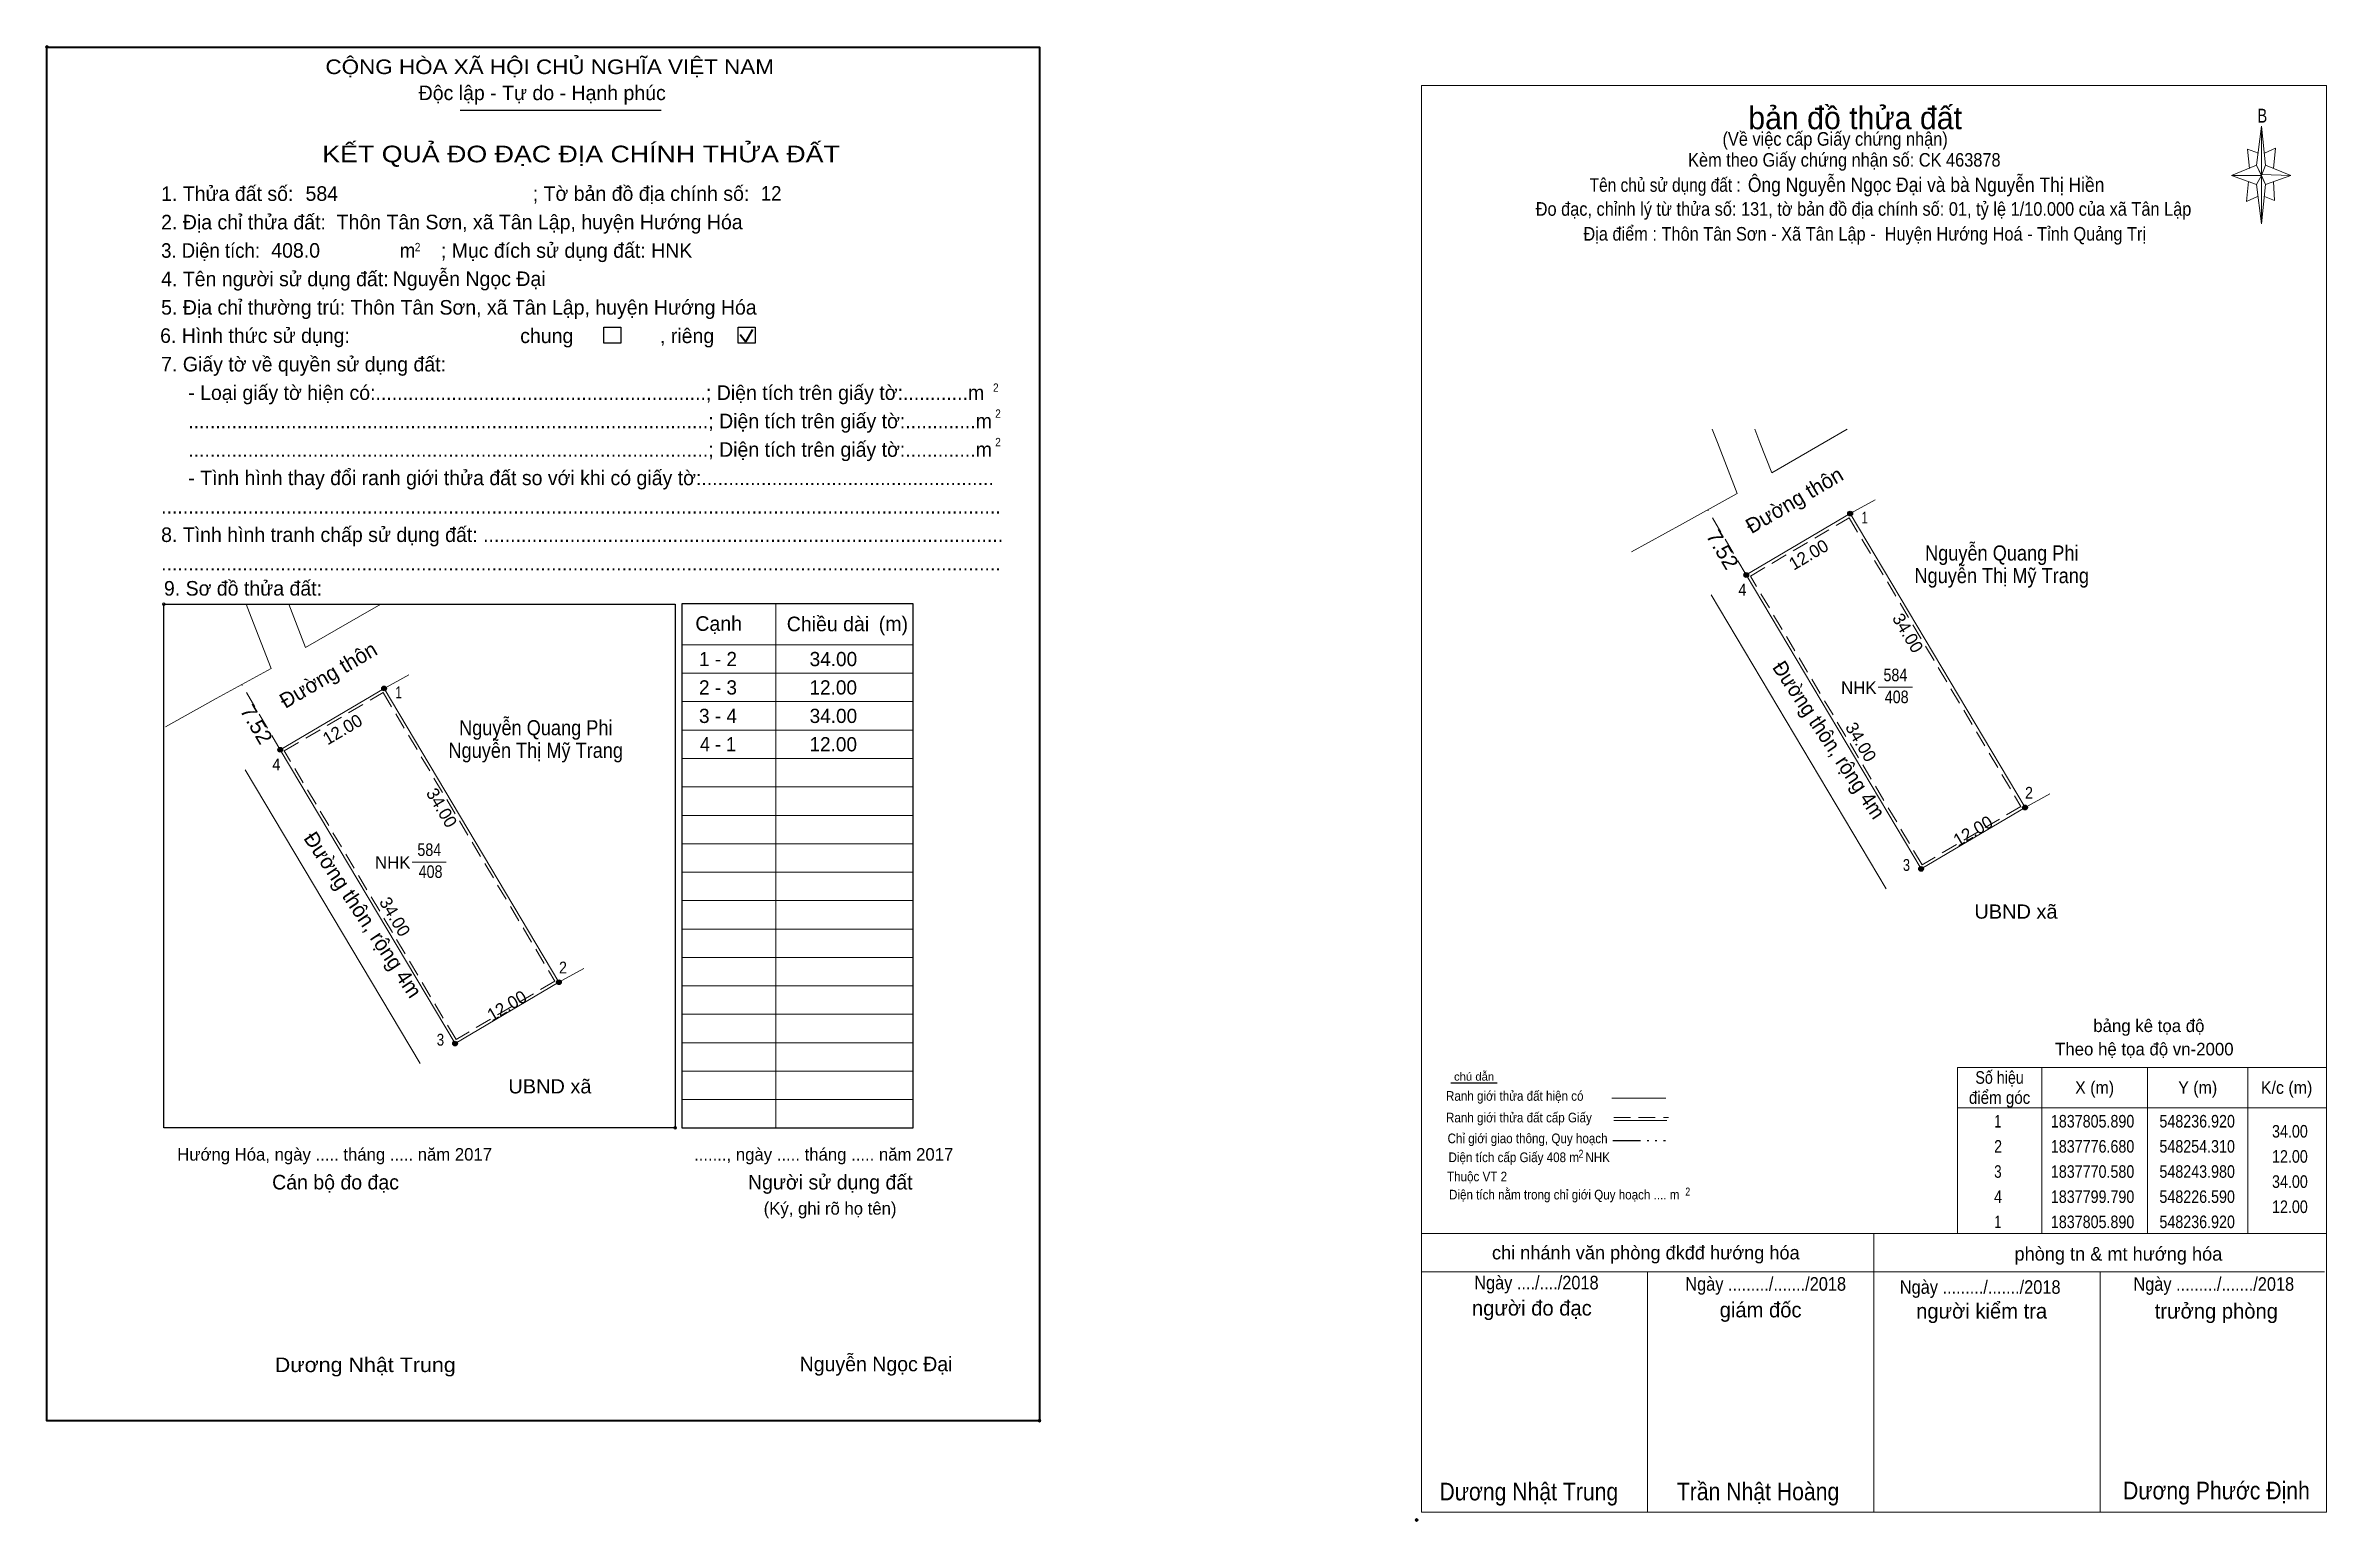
# Model space of a CAD drawing. Header units: metres. Extents: x 548121 to 548900, y 1837714 to 1837870.
# Drawn here: x 548203.3 to 548430.1, y 1837723.1 to 1837869.8 of the extents above; entities that cross this region are included whole.
import ezdxf
from ezdxf.enums import TextEntityAlignment as Align

# ---------------------------------------------------------------- set-up
doc = ezdxf.new("R2010")
doc.units = ezdxf.units.M
doc.header["$LTSCALE"] = 0.55
doc.header["$PDMODE"] = 32
doc.header["$PDSIZE"] = 0.275
doc.linetypes.add('DASH_DOUBLE_DOT', pattern=[9.2, 5, -1.2, 0.3, -1.2, 0.3, -1.2])
doc.linetypes.add('MEDIUM_DASHED', pattern=[4.5, 3, -1.5])
for name, color, linetype, lineweight in [('1', 7, 'Continuous', 13), ('10', 7, 'Continuous', 13), ('11', 7, 'Continuous', 25), ('2', 7, 'Continuous', 35), ('27', 7, 'Continuous', 13), ('4', 7, 'Continuous', 13), ('50', 7, 'Continuous', 25), ('63', 7, 'Continuous', 13), ('8', 7, 'Continuous', 13)]:
    doc.layers.add(name, color=color, linetype=linetype, lineweight=lineweight)
for name, color, linetype in [('15', 7, 'Continuous'), ('36', 7, 'Continuous'), ('48', 7, 'Continuous'), ('52', 7, 'Continuous'), ('6', 7, 'Continuous'), ('9', 7, 'Continuous')]:
    doc.layers.add(name, color=color, linetype=linetype)

msp = doc.modelspace()

# ---------------------------------------------------------------- texts
at = {"layer": '1'}
for s, height, width, p in [('CỘNG HÒA XÃ HỘI CHỦ NGHĨA VIỆT NAM', 1.45, 1.15, (548231.09, 1837866.95)), ('3. Diện tích:', 1.45, 0.95, (548214.75, 1837848.69)), ('2', 0.8285, 0.9, (548239.98, 1837849.34)), ('m', 1.45, 0.95, (548238.49, 1837848.69)), ('2', 0.8285, 0.9, (548297.48, 1837835.37)), ('2', 0.8285, 0.9, (548297.7, 1837832.79)), ('2', 0.8285, 0.9, (548297.7, 1837829.96)), ('Dương Nhật Trung', 1.45, 1.1, (548226.05, 1837737.93))]:
    msp.add_text(s, height=height, dxfattribs=dict(at, width=width)).set_placement(p)
for s, height, p in [('Độc lập - Tự do - Hạnh phúc', 1.45, (548240.36, 1837864.36)), ('1. Thửa đất số:', 1.45, (548214.75, 1837854.34)), ('; Tờ bản đồ địa chính số:', 1.45, (548251.71, 1837854.35)), ('2. Địa chỉ thửa đất:', 1.45, (548214.75, 1837851.51)), ('; Mục đích sử dụng đất: HNK', 1.45, (548242.57, 1837848.69)), ('4. Tên người sử dụng đất:', 1.45, (548214.75, 1837845.86)), ('5. Địa chỉ thường trú: Thôn Tân Sơn, xã Tân Lập, huyện Hướng Hóa', 1.45, (548214.75, 1837843.04)), ('chung                , riêng', 1.45, (548250.46, 1837840.21)), ('7. Giấy tờ về quyền sử dụng đất:', 1.45, (548214.75, 1837837.39)), ('     - Loại giấy tờ hiện có:.............................................................; Diện tích trên giấy tờ:............m', 1.45, (548214.75, 1837834.56)), ('     ................................................................................................; Diện tích trên giấy tờ:.............m', 1.45, (548214.75, 1837831.74)), ('     ................................................................................................; Diện tích trên giấy tờ:.............m', 1.45, (548214.75, 1837828.91)), ('     - Tình hình thay đổi ranh giới thửa đất so với khi có giấy tờ:......................................................', 1.45, (548214.75, 1837826.09)), ('...........................................................................................................................................................', 1.45, (548214.75, 1837823.26)), ('8. Tình hình tranh chấp sử dụng đất: ................................................................................................', 1.45, (548214.75, 1837820.44)), ('...........................................................................................................................................................', 1.45, (548214.75, 1837817.61)), ('9. Sơ đồ thửa đất:', 1.45, (548215.03, 1837815.11)), ('Cạnh', 1.45, (548267.88, 1837811.61)), ('Chiều dài', 1.45, (548276.97, 1837811.57)), ('(m)', 1.45, (548286.12, 1837811.59)), ('Hướng Hóa, ngày ..... tháng ..... năm 2017', 1.243, (548216.35, 1837758.95)), ('......., ngày ..... tháng ..... năm 2017', 1.243, (548267.75, 1837758.95)), ('Cán bộ đo đạc', 1.45, (548225.79, 1837756.08)), ('Người sử dụng đất', 1.45, (548273.11, 1837756.08)), ('(Ký, ghi rõ họ tên)', 1.243, (548274.67, 1837753.58))]:
    msp.add_text(s, height=height, dxfattribs=at).set_placement(p)
for s, height, width, p in [('KẾT QUẢ ĐO ĐẠC ĐỊA CHÍNH THỬA ĐẤT', 1.657, 1.2, (548256.51, 1837858.18)), ('584', 1.25, 0.85, (548241.42, 1837789.23)), ('408', 1.25, 0.85, (548241.545, 1837787.05))]:
    msp.add_text(s, height=height, dxfattribs=dict(at, width=width)).set_placement(p, align=Align.CENTER)
msp.add_text('NHK', height=1.25, dxfattribs=at).set_placement((548237.785, 1837787.96), align=Align.CENTER)
at = {"layer": '10'}
msp.add_text('Đường thôn', height=1.5, rotation=30.562, dxfattribs=at).set_placement((548227.1, 1837803.84))
at = {"layer": '10', "width": 1.05}
msp.add_text('7.52', height=1.5, rotation=300.588, dxfattribs=at).set_placement((548222.54, 1837803.7))
at = {"layer": '15'}
msp.add_text('Đường thôn, rộng 4m', height=1.5, rotation=303.639, dxfattribs=at).set_placement((548234.1935, 1837782.9755), align=Align.CENTER)
at = {"layer": '36'}
for s, height, width, p in [('Nguyễn Quang Phi', 1.5, 0.9, (548252.01, 1837801.23)), ('Nguyễn Thị Mỹ Trang', 1.5, 0.9, (548252.005, 1837798.98)), ('UBND xã', 1.412, 1.05, (548253.415, 1837765.63))]:
    msp.add_text(s, height=height, dxfattribs=dict(at, width=width)).set_placement(p, align=Align.CENTER)
at = {"layer": '4'}
for s, height, p in [('bản đồ thửa đất', 2.25, (548383.215, 1837861.47)), ('bảng kê tọa độ', 1.25, (548412.425, 1837771.73)), ('Theo hệ tọa độ vn-2000', 1.25, (548411.975, 1837769.41)), ('chi nhánh văn phòng đkđđ hướng hóa', 1.35, (548362.4, 1837749.13)), ('phòng tn & mt hướng hóa', 1.35, (548409.395, 1837749.01)), ('người đo đạc', 1.5, (548351.065, 1837743.55)), ('giám đốc', 1.5, (548373.815, 1837743.37)), ('người kiểm tra', 1.5, (548395.795, 1837743.25)), ('trưởng phòng', 1.5, (548419.135, 1837743.25))]:
    msp.add_text(s, height=height, dxfattribs=at).set_placement(p, align=Align.CENTER)
for s, height, width, p in [('B', 1.378, 0.8, (548423.7, 1837862.13)), ('Kèm theo Giấy chứng nhận số: CK 463878', 1.35, 0.9, (548382.14, 1837857.75)), ('(Về việc cấp Giấy chứng nhận)', 1.35, 0.9, (548381.225, 1837859.83)), ('Tên chủ sử dụng đất :', 1.35, 0.85, (548364.325, 1837855.25)), ('Đo đạc, chỉnh lý từ thửa số: 131, tờ bản đồ địa chính số: 01, tỷ lệ 1/10.000 của xã Tân Lập', 1.35, 0.9, (548384.05, 1837852.87)), ('Địa điểm : Thôn Tân Sơn - Xã Tân Lập -  Huyện Hướng Hoá - Tỉnh Quảng Trị ', 1.35, 0.9, (548384.395, 1837850.4)), ('chú dẫn', 0.7999, 1.05, (548345.32, 1837766.9)), ('Ranh giới thửa đất hiện có ', 0.96, 0.9, (548349.525, 1837764.9)), ('Ranh giới thửa đất cấp Giấy', 0.96, 0.9, (548349.78, 1837762.75)), ('Chỉ giới giao thông, Quy hoạch', 0.96, 0.9, (548350.64, 1837760.68)), ('Diện tích cấp Giấy 408 m  NHK', 0.96, 0.9, (548350.805, 1837758.8)), ('2', 0.8, 0.8, (548355.95, 1837759.23)), ('Thuộc VT 2', 0.96, 0.9, (548345.615, 1837756.89)), ('Diện tích nằm trong chỉ giới Quy hoạch .... m', 0.96, 0.9, (548354.285, 1837755.09)), ('2', 0.8, 0.8, (548366.57, 1837755.47)), ('Ngày ..../..../2018', 1.35, 0.9, (548351.52, 1837746.15)), ('Ngày ........./......./2018', 1.35, 0.9, (548374.32, 1837746.02)), ('Ngày ........./......./2018', 1.35, 0.9, (548395.65, 1837745.71)), ('Ngày ........./......./2018', 1.35, 0.9, (548418.88, 1837746.01)), ('Dương Nhật Trung', 1.75, 0.9, (548350.765, 1837725.18)), ('Trần Nhật Hoàng', 1.75, 0.9, (548373.56, 1837725.19)), ('Dương Phước Định', 1.75, 0.9, (548419.145, 1837725.28))]:
    msp.add_text(s, height=height, dxfattribs=dict(at, width=width)).set_placement(p, align=Align.CENTER)
at = {"layer": '4', "width": 0.9}
msp.add_text('Ông Nguyễn Ngọc Đại và bà Nguyễn Thị Hiền', height=1.44, dxfattribs=at).set_placement((548372.55, 1837855.23))
at = {"layer": '48'}
msp.add_text('6. Hình thức sử dụng:', height=1.45, dxfattribs=at).set_placement((548214.65, 1837840.23))
at = {"layer": '52'}
for s, p in [('1 - 2', (548270.13, 1837808.1)), ('34.00', (548281.605, 1837808.1)), ('2 - 3', (548270.13, 1837805.28)), ('12.00', (548281.59, 1837805.28)), ('3 - 4', (548270.13, 1837802.45)), ('34.00', (548281.605, 1837802.45)), ('12.00', (548281.59, 1837799.63))]:
    msp.add_text(s, height=1.412, dxfattribs=at).set_placement(p, align=Align.CENTER)
at = {"layer": '52', "width": 0.95}
msp.add_text('4 - 1', height=1.412, dxfattribs=at).set_placement((548270.13, 1837799.63), align=Align.CENTER)
at = {"layer": '6'}
for s, p in [('584', (548229.11, 1837854.35)), ('Thôn Tân Sơn, xã Tân Lập, huyện Hướng Hóa', (548232.2, 1837851.52)), ('408.0', (548225.7, 1837848.7)), ('Nguyễn Ngọc Đại', (548237.79, 1837845.88)), ('Nguyễn Ngọc Đại', (548278.25, 1837738.01))]:
    msp.add_text(s, height=1.45, dxfattribs=at).set_placement(p)
at = {"layer": '6', "width": 0.95}
msp.add_text('12', height=1.45, dxfattribs=at).set_placement((548274.39, 1837854.37))
at = {"layer": '63'}
for s, rotation, p in [('12.00', 30.562, (548233.1022, 1837801.2715)), ('34.00', 300.767, (548242.1164, 1837793.7047)), ('34.00', 300.767, (548237.4564, 1837782.8747)), ('12.00', 30.562, (548249.4522, 1837773.8115))]:
    msp.add_text(s, height=1.25, rotation=rotation, dxfattribs=at).set_placement(p, align=Align.CENTER)
for s, width, p in [('Số hiệu', 0.85, (548397.58, 1837766.59)), ('X (m)', 0.95, (548407.03, 1837765.59)), ('Y (m)', 0.95, (548417.285, 1837765.59)), ('K/c (m)', 0.95, (548426.125, 1837765.59)), ('điểm góc', 0.9, (548397.58, 1837764.59)), (' 1', 0.75, (548397.23, 1837762.24)), ('1837805.890', 0.85, (548406.83, 1837762.24)), ('548236.920', 0.85, (548417.23, 1837762.24)), (' 2', 0.85, (548397.235, 1837759.74)), ('1837776.680', 0.85, (548406.83, 1837759.74)), ('548254.310', 0.85, (548417.23, 1837759.74)), (' 3', 0.8, (548397.225, 1837757.24)), ('1837770.580', 0.85, (548406.83, 1837757.24)), ('548243.980', 0.85, (548417.23, 1837757.24)), (' 4', 0.85, (548397.23, 1837754.74)), ('1837799.790', 0.85, (548406.83, 1837754.74)), ('548226.590', 0.85, (548417.23, 1837754.74)), (' 1', 0.75, (548397.23, 1837752.24)), ('1837805.890', 0.85, (548406.83, 1837752.24)), ('548236.920', 0.85, (548417.23, 1837752.24))]:
    msp.add_text(s, height=1.25, dxfattribs=dict(at, width=width)).set_placement(p, align=Align.CENTER)
at = {"layer": '63', "width": 0.85}
for s, p in [('34.00', (548428.23, 1837761.24)), ('12.00', (548428.23, 1837758.74)), ('34.00', (548428.23, 1837756.24)), ('12.00', (548428.23, 1837753.74))]:
    msp.add_text(s, height=1.25, dxfattribs=at).set_placement(p, align=Align.RIGHT)
at = {"layer": '8'}
msp.add_text('Đường thôn', height=1.5, rotation=30.562, dxfattribs=at).set_placement((548372.9, 1837821.21))
for s, height, width, p in [('1', 1.177, 0.75, (548384.17, 1837822.28)), ('Nguyễn Quang Phi', 1.5, 0.9, (548397.8, 1837818.6)), ('4', 1.177, 0.9, (548372.005, 1837815.11)), ('Nguyễn Thị Mỹ Trang', 1.5, 0.9, (548397.795, 1837816.35)), ('584', 1.25, 0.85, (548387.22, 1837806.6)), ('408', 1.25, 0.85, (548387.345, 1837804.42)), ('2', 1.177, 0.9, (548400.505, 1837794.92)), ('3', 1.177, 0.8, (548388.32, 1837787.75)), ('UBND xã', 1.412, 1.05, (548399.21, 1837783))]:
    msp.add_text(s, height=height, dxfattribs=dict(at, width=width)).set_placement(p, align=Align.CENTER)
at = {"layer": '8', "width": 1.05}
msp.add_text('7.52', height=1.5, rotation=300.588, dxfattribs=at).set_placement((548368.34, 1837821.07))
at = {"layer": '8'}
for s, rotation, p in [('12.00', 30.562, (548378.9022, 1837818.6415)), ('34.00', 300.767, (548387.9164, 1837811.0747)), ('34.00', 300.767, (548383.2564, 1837800.2447)), ('12.00', 30.562, (548395.2522, 1837791.1815))]:
    msp.add_text(s, height=1.25, rotation=rotation, dxfattribs=at).set_placement(p, align=Align.CENTER)
at = {"layer": '8', "width": 0.95}
msp.add_text('Đường thôn, rộng 4m', height=1.5, rotation=303.639, dxfattribs=at).set_placement((548379.9868, 1837800.3555), align=Align.CENTER)
at = {"layer": '8'}
msp.add_text('NHK', height=1.25, dxfattribs=at).set_placement((548383.585, 1837805.33), align=Align.CENTER)
at = {"layer": '9'}
for s, width, p in [('1', 0.75, (548238.37, 1837804.91)), ('4', 0.95, (548226.21, 1837797.74)), ('2', 0.9, (548254.715, 1837777.55)), ('3', 0.85, (548242.525, 1837770.38))]:
    msp.add_text(s, height=1.177, dxfattribs=dict(at, width=width)).set_placement(p, align=Align.CENTER)

# ---------------------------------------------------------------- hatches: boundary and pattern name
at = {"layer": '11'}
for points in [[(548237.1554, 1837805.89, 1), (548236.6846, 1837805.89, 1)], [(548226.8254, 1837799.79, 1), (548226.3546, 1837799.79, 1)], [(548254.5454, 1837776.68, 1), (548254.0746, 1837776.68, 1)], [(548254.5454, 1837776.68, 1), (548254.0746, 1837776.68, 1)], [(548244.2154, 1837770.58, 1), (548243.7446, 1837770.58, 1)]]:
    msp.add_hatch(color=256, dxfattribs=at).paths.add_polyline_path(points)
at = {"layer": '8'}
for points in [[(548382.9554, 1837823.26, 1), (548382.4846, 1837823.26, 1)], [(548372.6254, 1837817.16, 1), (548372.1546, 1837817.16, 1)], [(548400.3454, 1837794.05, 1), (548399.8746, 1837794.05, 1)], [(548400.3454, 1837794.05, 1), (548399.8746, 1837794.05, 1)], [(548390.0154, 1837787.95, 1), (548389.5446, 1837787.95, 1)]]:
    msp.add_hatch(color=256, dxfattribs=at).paths.add_polyline_path(points)

# ---------------------------------------------------------------- linework, layer by layer
at = {"layer": '1', "lineweight": 25}
for p, q in [((548244.5, 1837863.37), (548264.47, 1837863.37)), ((548289.53, 1837762.2), (548289.53, 1837814.29))]:
    msp.add_line(p, q, dxfattribs=at)
at = {"layer": '1', "lineweight": 35}
for p, q in [((548272.35, 1837841.06), (548272.91, 1837840.33)), ((548272.91, 1837840.33), (548273.59, 1837841.55))]:
    msp.add_line(p, q, dxfattribs=at)
at = {"layer": '1'}
for p, q in [((548275.87, 1837814.29), (548275.87, 1837762.2)), ((548266.53, 1837810.22), (548282.33, 1837810.22)), ((548282.33, 1837810.22), (548289.53, 1837810.22)), ((548266.53, 1837807.4), (548282.33, 1837807.4)), ((548282.33, 1837807.4), (548289.53, 1837807.4)), ((548266.53, 1837804.57), (548282.33, 1837804.57)), ((548282.33, 1837804.57), (548289.53, 1837804.57)), ((548266.53, 1837801.75), (548282.33, 1837801.75)), ((548282.33, 1837801.75), (548289.53, 1837801.75)), ((548266.53, 1837798.92), (548282.33, 1837798.92)), ((548282.33, 1837798.92), (548289.53, 1837798.92)), ((548266.53, 1837796.1), (548282.33, 1837796.1)), ((548282.33, 1837796.1), (548289.53, 1837796.1)), ((548266.53, 1837793.27), (548282.33, 1837793.27)), ((548282.33, 1837793.27), (548289.53, 1837793.27)), ((548266.53, 1837790.45), (548282.33, 1837790.45)), ((548282.33, 1837790.45), (548289.53, 1837790.45)), ((548266.53, 1837787.62), (548282.33, 1837787.62)), ((548282.33, 1837787.62), (548289.53, 1837787.62)), ((548266.53, 1837784.8), (548282.33, 1837784.8)), ((548282.33, 1837784.8), (548289.53, 1837784.8)), ((548266.53, 1837781.97), (548282.33, 1837781.97)), ((548282.33, 1837781.97), (548289.53, 1837781.97)), ((548266.53, 1837779.15), (548282.33, 1837779.15)), ((548282.33, 1837779.15), (548289.53, 1837779.15)), ((548266.53, 1837776.32), (548282.33, 1837776.32)), ((548282.33, 1837776.32), (548289.53, 1837776.32)), ((548266.53, 1837773.5), (548282.33, 1837773.5)), ((548282.33, 1837773.5), (548289.53, 1837773.5)), ((548266.53, 1837770.67), (548282.33, 1837770.67)), ((548282.33, 1837770.67), (548289.53, 1837770.67)), ((548266.53, 1837767.85), (548282.33, 1837767.85)), ((548282.33, 1837767.85), (548289.53, 1837767.85)), ((548266.53, 1837765.02), (548282.33, 1837765.02)), ((548282.33, 1837765.02), (548289.53, 1837765.02))]:
    msp.add_line(p, q, dxfattribs=at)
at = {"layer": '1', "lineweight": 25}
msp.add_lwpolyline([(548215.03, 1837814.27), (548265.87, 1837814.27), (548265.87, 1837762.2), (548215.03, 1837762.2)], close=True, dxfattribs=at)
msp.add_lwpolyline([(548289.53, 1837814.29), (548266.53, 1837814.29), (548266.53, 1837762.2), (548289.53, 1837762.2), (548289.53, 1837762.71)], dxfattribs=at)
at = {"layer": '1'}
msp.add_lwpolyline([(548236.92, 1837805.89), (548254.31, 1837776.68), (548243.98, 1837770.58), (548226.59, 1837799.79)], close=True, dxfattribs=at)
for p in [(548203.4, 1837869.64), (548215.03, 1837814.27), (548265.87, 1837762.2), (548302.11, 1837733.1)]:
    msp.add_point(p, dxfattribs=at)
at = {"layer": '10'}
for p, q in [((548223.72, 1837812.96), (548223.21, 1837814.27)), ((548225.69, 1837807.88), (548223.72, 1837812.96)), ((548225.69, 1837807.88), (548220.24, 1837804.87)), ((548220.24, 1837804.87), (548215.19, 1837802.08)), ((548223.11, 1837797.81), (548240.5, 1837768.6))]:
    msp.add_line(p, q, dxfattribs=at)
at = {"layer": '10', "linetype": 'MEDIUM_DASHED'}
msp.add_line((548226.59, 1837799.79), (548222.76, 1837806.26), dxfattribs=at)
at = {"layer": '10'}
for points in [[(548227.44, 1837814.27), (548227.95, 1837812.96), (548229.12, 1837809.94)], [(548236.61, 1837814.27), (548234.34, 1837812.96), (548229.12, 1837809.94)]]:
    msp.add_lwpolyline(points, dxfattribs=at)
msp.add_lwpolyline([(548254.31, 1837776.68), (548243.98, 1837770.58), (548226.59, 1837799.79), (548236.92, 1837805.89)], close=True, dxfattribs=at)
at = {"layer": '10', "linetype": 'MEDIUM_DASHED'}
msp.add_lwpolyline([(548253.9, 1837776.79), (548244.08, 1837770.99), (548227, 1837799.68), (548236.82, 1837805.48)], close=True, dxfattribs=at)
at = {"layer": '11'}
for centre in [(548236.92, 1837805.89), (548226.59, 1837799.79), (548254.31, 1837776.68), (548254.31, 1837776.68), (548243.98, 1837770.58)]:
    msp.add_circle(centre, 0.2354, dxfattribs=at)
at = {"layer": '2'}
msp.add_lwpolyline([(548203.4, 1837869.64), (548302.11, 1837869.64), (548302.11, 1837733.1), (548203.4, 1837733.1)], close=True, dxfattribs=at)
at = {"layer": '27'}
for p, q in [((548236.92, 1837805.89), (548239.4, 1837807.25)), ((548254.31, 1837776.68), (548256.79, 1837778.04))]:
    msp.add_line(p, q, dxfattribs=at)
at = {"layer": '4'}
for p, q in [((548423.13, 1837857.88), (548423.63, 1837861.78)), ((548423.13, 1837855.98), (548420.63, 1837856.88)), ((548424.03, 1837857.88), (548426.53, 1837856.88)), ((548424.03, 1837855.98), (548423.63, 1837852.08)), ((548424.93, 1837854.38), (548423.93, 1837854.78)), ((548424.83, 1837856.28), (548424.93, 1837854.38)), ((548359.01, 1837765.17), (548364.39, 1837765.17)), ((548359.21, 1837762.93), (548364.48, 1837762.93)), ((548340.08, 1837751.71), (548430.08, 1837751.71)), ((548340.08, 1837751.71), (548430.08, 1837751.71)), ((548340.08, 1837751.71), (548430.08, 1837751.71)), ((548385.08, 1837724.01), (548385.08, 1837751.71)), ((548340.08, 1837747.91), (548429.88, 1837747.91)), ((548362.58, 1837724.01), (548362.58, 1837747.91)), ((548407.58, 1837724.01), (548407.58, 1837747.91)), ((548430.08, 1837724.01), (548340.08, 1837724.01))]:
    msp.add_line(p, q, dxfattribs=at)
at = {"layer": '4', "lineweight": 25}
msp.add_line((548347.63, 1837766.66), (548343.01, 1837766.66), dxfattribs=at)
at = {"layer": '4', "linetype": 'MEDIUM_DASHED'}
msp.add_line((548359.21, 1837763.25), (548364.65, 1837763.25), dxfattribs=at)
at = {"layer": '4', "linetype": 'DASH_DOUBLE_DOT', "lineweight": 25}
msp.add_line((548359.11, 1837760.96), (548364.35, 1837760.96), dxfattribs=at)
at = {"layer": '4'}
for points in [[(548340.08, 1837865.81), (548430.08, 1837865.81), (548430.08, 1837724.01), (548340.08, 1837724.01)], [(548423.63, 1837861.78), (548424.03, 1837857.88), (548423.63, 1837856.88)], [(548423.63, 1837856.88), (548420.63, 1837856.88), (548423.13, 1837857.88), (548424.03, 1837855.98), (548426.53, 1837856.88), (548423.63, 1837856.98)], [(548423.63, 1837856.88), (548423.63, 1837852.08), (548423.13, 1837855.98)]]:
    msp.add_lwpolyline(points, close=True, dxfattribs=at)
for points in [[(548423.33, 1837859.08), (548422.23, 1837859.48), (548422.43, 1837857.58)], [(548423.93, 1837859.08), (548425.03, 1837859.58), (548424.83, 1837857.58)], [(548423.63, 1837856.88), (548423.13, 1837857.88), (548420.63, 1837856.88)], [(548423.63, 1837856.88), (548424.03, 1837855.98), (548426.53, 1837856.88)], [(548422.33, 1837856.28), (548422.13, 1837854.28), (548423.23, 1837854.78)]]:
    msp.add_lwpolyline(points, dxfattribs=at)
msp.add_point((548339.61, 1837723.23), dxfattribs=at)
at = {"layer": '50'}
for points in [[(548258.79, 1837841.79), (548260.48, 1837841.79), (548260.48, 1837840.21), (548258.79, 1837840.21)], [(548272.13, 1837841.79), (548273.82, 1837841.79), (548273.82, 1837840.21), (548272.13, 1837840.21)]]:
    msp.add_lwpolyline(points, close=True, dxfattribs=at)
at = {"layer": '63'}
for p, q in [((548239.72, 1837788.63), (548243.11, 1837788.63)), ((548401.78, 1837768.21), (548401.78, 1837751.71)), ((548412.28, 1837768.21), (548412.28, 1837751.71)), ((548422.28, 1837768.21), (548422.28, 1837751.71)), ((548393.38, 1837764.21), (548430.08, 1837764.21))]:
    msp.add_line(p, q, dxfattribs=at)
msp.add_lwpolyline([(548393.38, 1837768.21), (548430.08, 1837768.21), (548430.08, 1837751.71), (548393.38, 1837751.71)], close=True, dxfattribs=at)
at = {"layer": '8'}
for p, q in [((548369.52, 1837830.33), (548369.01, 1837831.64)), ((548371.49, 1837825.25), (548369.52, 1837830.33)), ((548371.49, 1837825.25), (548366.04, 1837822.24)), ((548382.72, 1837823.26), (548385.2, 1837824.62)), ((548366.04, 1837822.24), (548360.99, 1837819.45)), ((548368.91, 1837815.18), (548386.3, 1837785.97)), ((548385.52, 1837806), (548388.91, 1837806)), ((548400.11, 1837794.05), (548402.59, 1837795.41))]:
    msp.add_line(p, q, dxfattribs=at)
at = {"layer": '8', "linetype": 'MEDIUM_DASHED'}
msp.add_line((548372.39, 1837817.16), (548368.56, 1837823.63), dxfattribs=at)
at = {"layer": '8'}
for points in [[(548373.24, 1837831.64), (548373.75, 1837830.33), (548374.92, 1837827.31)], [(548382.41, 1837831.64), (548380.14, 1837830.33), (548374.92, 1837827.31)]]:
    msp.add_lwpolyline(points, dxfattribs=at)
for points in [[(548400.11, 1837794.05), (548389.78, 1837787.95), (548372.39, 1837817.16), (548382.72, 1837823.26)], [(548382.72, 1837823.26), (548400.11, 1837794.05), (548389.78, 1837787.95), (548372.39, 1837817.16)]]:
    msp.add_lwpolyline(points, close=True, dxfattribs=at)
at = {"layer": '8', "linetype": 'MEDIUM_DASHED'}
msp.add_lwpolyline([(548399.7, 1837794.16), (548389.88, 1837788.36), (548372.8, 1837817.05), (548382.62, 1837822.85)], close=True, dxfattribs=at)
at = {"layer": '8', "lineweight": 25}
for centre in [(548382.72, 1837823.26), (548372.39, 1837817.16), (548400.11, 1837794.05), (548400.11, 1837794.05), (548389.78, 1837787.95)]:
    msp.add_circle(centre, 0.2354, dxfattribs=at)

msp.set_redraw_order([(e.dxf.handle, doc.entitydb.next_handle()) for e in msp.query("TEXT MTEXT ATTDEF DIMENSION ARC_DIMENSION")])  # texts and dimensions are drawn at this point

doc.saveas('drawing.dxf')
